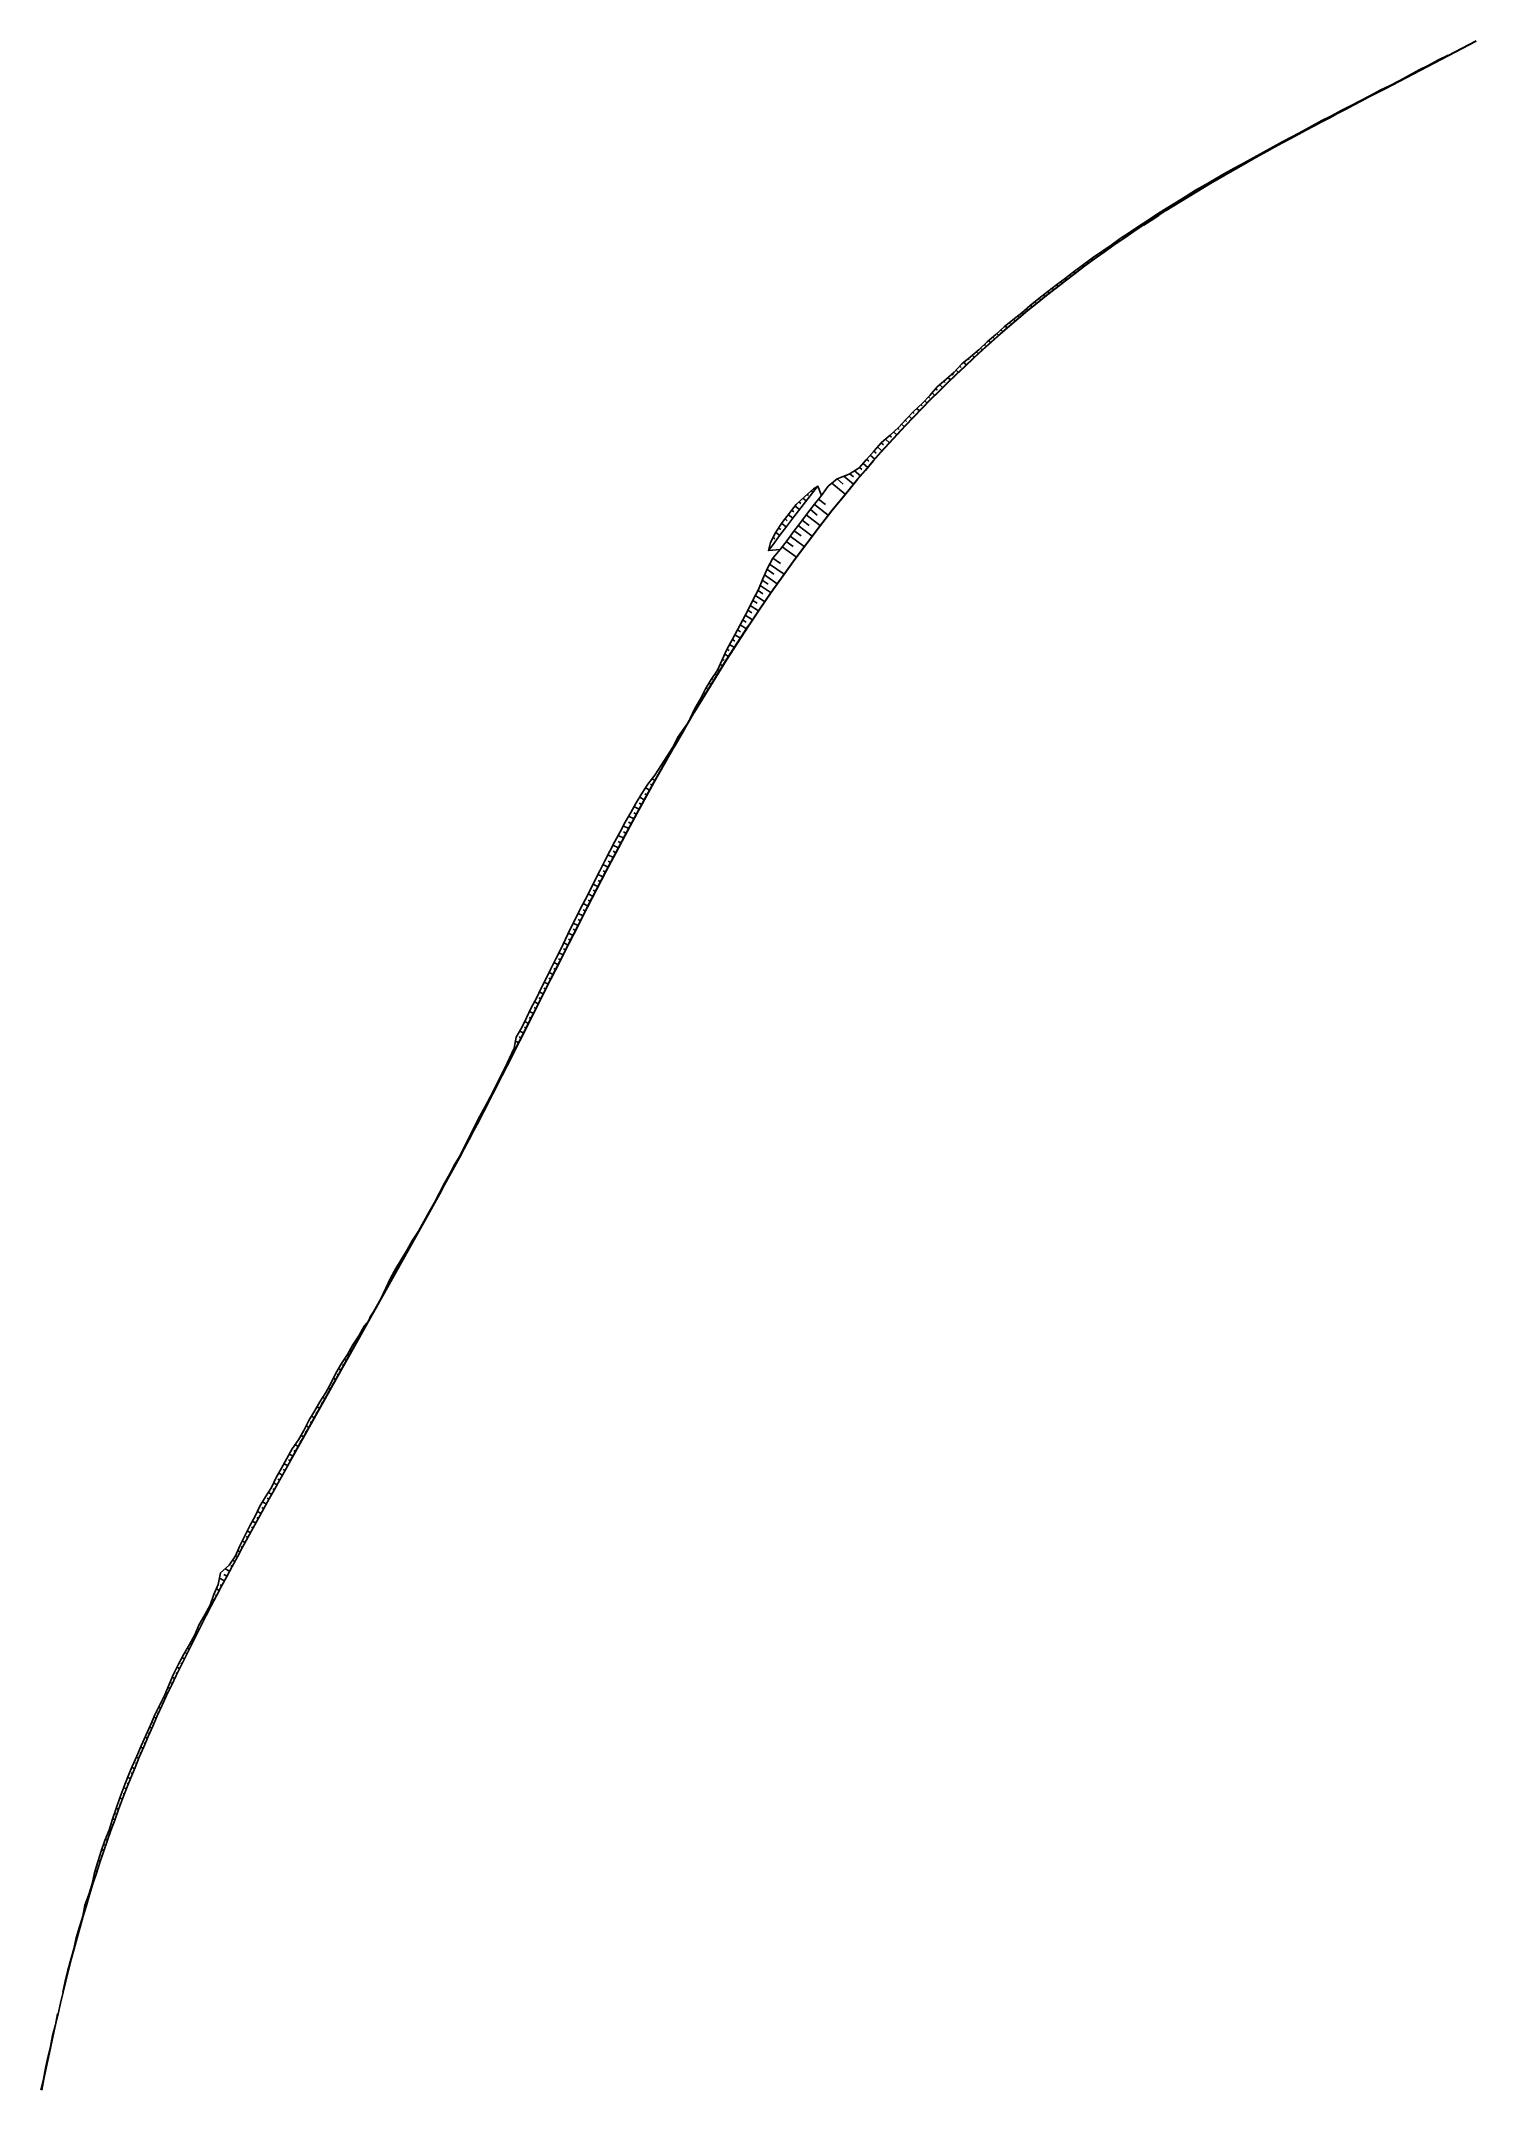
# Model space of a CAD drawing. Header units: metres. Extents: x 288738 to 324331, y 7399322 to 7465117.
# Drawn here: x 321993 to 322648, y 7417234 to 7418170 of the extents above; entities that cross this region are included whole.
import ezdxf

# ---------------------------------------------------------------- set-up
doc = ezdxf.new("R2010")
doc.units = ezdxf.units.M
doc.header["$LTSCALE"] = 10
for name, color, linetype in [('F-HZ-ATERRO-TALUDE', 110, 'Continuous'), ('F-HZ-TALUDE', 2, 'Continuous'), ('U-HZ-ATERRO-TALUDE', 90, 'Continuous'), ('U-HZ-CORTE-TALUDE', 10, 'Continuous'), ('U-HZ-TALUDES', 2, 'Continuous')]:
    doc.layers.add(name, color=color, linetype=linetype)
doc.layers.add('U-HZ-PLATAFORMA', color=2, linetype='Continuous', lineweight=30)

msp = doc.modelspace()

# ---------------------------------------------------------------- linework, layer by layer
at = {"layer": 'F-HZ-ATERRO-TALUDE', "linetype": 'Continuous', "lineweight": -3}
for p, q in [((322102.997, 7417514.916), (322101.268, 7417515.882)), ((322098.124, 7417506.183), (322096.568, 7417507.051)), ((322099.341, 7417508.367), (322098.621, 7417508.769)), ((322100.56, 7417510.55), (322098.973, 7417511.436)), ((322101.778, 7417512.733), (322100.904, 7417513.222)), ((322093.264, 7417497.444), (322091.53, 7417498.405)), ((322094.476, 7417499.631), (322093.532, 7417500.155)), ((322095.691, 7417501.815), (322093.906, 7417502.808)), ((322096.907, 7417504), (322096.071, 7417504.465)), ((322088.429, 7417488.69), (322086.91, 7417489.527)), ((322089.634, 7417490.881), (322088.854, 7417491.311)), ((322090.843, 7417493.069), (322089.27, 7417493.938)), ((322092.051, 7417495.258), (322091.26, 7417495.696)), ((322083.627, 7417479.919), (322082.589, 7417480.484)), ((322084.823, 7417482.114), (322084.206, 7417482.452)), ((322086.024, 7417484.307), (322084.667, 7417485.05)), ((322087.225, 7417486.5), (322086.485, 7417486.906)), ((322077.681, 7417468.924), (322076.244, 7417469.694)), ((322078.865, 7417471.126), (322076.769, 7417472.253)), ((322080.05, 7417473.327), (322079.378, 7417473.69)), ((322081.24, 7417475.526), (322080.155, 7417476.113)), ((322082.43, 7417477.724), (322082.011, 7417477.952)), ((322072.986, 7417460.095), (322072.408, 7417460.4)), ((322074.155, 7417462.304), (322072.812, 7417463.016)), ((322076.503, 7417466.719), (322074.228, 7417467.934)), ((322075.326, 7417464.513), (322074.537, 7417464.933)), ((322068.349, 7417451.234), (322068.047, 7417451.391)), ((322069.504, 7417453.452), (322068.956, 7417453.737)), ((322070.66, 7417455.669), (322070.388, 7417455.811)), ((322071.822, 7417457.882), (322070.965, 7417458.332)), ((322063.785, 7417442.337), (322063.474, 7417442.495)), ((322064.92, 7417444.564), (322064.182, 7417444.941)), ((322066.057, 7417446.791), (322065.653, 7417446.998)), ((322067.203, 7417449.013), (322066.5, 7417449.375)), ((322058.194, 7417431.157), (322057.103, 7417431.695)), ((322059.3, 7417433.399), (322058.802, 7417433.646)), ((322060.415, 7417435.637), (322059.589, 7417436.049)), ((322061.532, 7417437.873), (322061.189, 7417438.046)), ((322062.657, 7417440.106), (322062.023, 7417440.426)), ((322053.819, 7417422.165), (322052.643, 7417422.729)), ((322054.902, 7417424.418), (322054.282, 7417424.718)), ((322055.994, 7417426.667), (322054.797, 7417427.249)), ((322057.09, 7417428.914), (322056.515, 7417429.195)), ((322049.545, 7417413.125), (322048.719, 7417413.509)), ((322050.603, 7417415.39), (322050.181, 7417415.588)), ((322051.668, 7417417.651), (322050.731, 7417418.094)), ((322052.74, 7417419.91), (322052.217, 7417420.159)), ((322045.379, 7417404.034), (322044.294, 7417404.522)), ((322046.41, 7417406.311), (322045.881, 7417406.552)), ((322047.448, 7417408.586), (322046.497, 7417409.021)), ((322048.493, 7417410.857), (322048.056, 7417411.059)), ((322041.329, 7417394.891), (322040.213, 7417395.376)), ((322042.331, 7417397.181), (322041.799, 7417397.414)), ((322043.339, 7417399.469), (322042.351, 7417399.906)), ((322044.356, 7417401.752), (322043.853, 7417401.977)), ((322037.406, 7417385.692), (322036.278, 7417386.164)), ((322038.377, 7417387.996), (322037.818, 7417388.232)), ((322039.351, 7417390.298), (322038.225, 7417390.779)), ((322040.338, 7417392.595), (322039.776, 7417392.837)), ((322033.618, 7417376.438), (322032.243, 7417376.988)), ((322034.555, 7417378.755), (322033.89, 7417379.024)), ((322035.495, 7417381.072), (322034.218, 7417381.594)), ((322036.449, 7417383.383), (322035.847, 7417383.632)), ((322029.969, 7417367.127), (322028.728, 7417367.603)), ((322030.872, 7417369.458), (322030.226, 7417369.709)), ((322031.776, 7417371.789), (322030.434, 7417372.315)), ((322032.696, 7417374.114), (322032.017, 7417374.383)), ((322026.461, 7417357.763), (322025.426, 7417358.142)), ((322027.328, 7417360.107), (322026.809, 7417360.3)), ((322028.197, 7417362.452), (322027.152, 7417362.843)), ((322029.083, 7417364.79), (322028.511, 7417365.006)), ((322023.093, 7417348.347), (322022.097, 7417348.695)), ((322023.925, 7417350.705), (322023.495, 7417350.857)), ((322024.759, 7417353.061), (322023.993, 7417353.335)), ((322025.609, 7417355.412), (322025.155, 7417355.577)), ((322019.867, 7417338.882), (322018.979, 7417339.177)), ((322020.662, 7417341.252), (322020.195, 7417341.409)), ((322021.462, 7417343.621), (322020.488, 7417343.953)), ((322022.276, 7417345.984), (322021.775, 7417346.157)), ((322016.782, 7417329.37), (322016.304, 7417329.521)), ((322017.541, 7417331.752), (322017.198, 7417331.862)), ((322018.307, 7417334.132), (322017.481, 7417334.399)), ((322019.084, 7417336.508), (322018.657, 7417336.648)), ((322013.841, 7417319.812), (322013.253, 7417319.988)), ((322014.563, 7417322.206), (322014.351, 7417322.27)), ((322015.294, 7417324.596), (322014.942, 7417324.705)), ((322016.034, 7417326.984), (322015.847, 7417327.043)), ((322011.039, 7417310.213), (322010.777, 7417310.287)), ((322011.725, 7417312.617), (322011.635, 7417312.643)), ((322012.423, 7417315.018), (322012.118, 7417315.106)), ((322013.127, 7417317.416), (322012.846, 7417317.499)), ((322009.025, 7417302.988), (322008.859, 7417303.034)), ((322009.689, 7417305.399), (322009.337, 7417305.496)), ((322010.358, 7417307.807), (322010.197, 7417307.853)), ((322006.45, 7417293.326), (322006.358, 7417293.349)), ((322007.085, 7417295.744), (322006.943, 7417295.781)), ((322007.722, 7417298.161), (322007.671, 7417298.175)), ((322008.372, 7417300.575), (322008.176, 7417300.628)), ((322003.994, 7417283.632), (322003.821, 7417283.675)), ((322004.6, 7417286.057), (322004.277, 7417286.138)), ((322005.208, 7417288.482), (322005.066, 7417288.518)), ((322005.828, 7417290.904), (322005.594, 7417290.964)), ((322003.4, 7417281.204), (322003.156, 7417281.263)), ((321999.406, 7417264.166), (321999.361, 7417264.176)), ((321999.961, 7417266.603), (321999.816, 7417266.636)), ((321997.255, 7417254.4), (321997.163, 7417254.42)), ((321997.787, 7417256.843), (321997.583, 7417256.887)), ((321998.32, 7417259.285), (321998.211, 7417259.309)), ((321998.863, 7417261.725), (321998.711, 7417261.759)), ((321995.188, 7417244.616), (321995.009, 7417244.653)), ((321995.699, 7417247.063), (321995.351, 7417247.136)), ((321996.211, 7417249.51), (321996.047, 7417249.545)), ((321996.732, 7417251.955), (321996.482, 7417252.008)), ((321993.688, 7417237.267), (321993.376, 7417237.33)), ((321994.183, 7417239.718), (321994.041, 7417239.747)), ((321994.685, 7417242.167), (321994.36, 7417242.234)), ((321993.194, 7417234.817), (321993.017, 7417234.852))]:
    msp.add_line(p, q, dxfattribs=at)
at = {"layer": 'F-HZ-TALUDE', "linetype": 'Continuous', "lineweight": -3}
for points in [[(321993.086, 7417234.277), (321994.085, 7417239.24), (321995.103, 7417244.204), (321996.138, 7417249.169), (321997.197, 7417254.133), (321998.278, 7417259.098), (321999.383, 7417264.062), (322000.512, 7417269.025), (322001.668, 7417273.987), (322002.849, 7417278.948), (322004.061, 7417283.906), (322005.302, 7417288.861), (322006.575, 7417293.813), (322007.881, 7417298.761), (322009.219, 7417303.704), (322010.591, 7417308.644), (322012, 7417313.577), (322013.446, 7417318.503), (322014.93, 7417323.424), (322016.453, 7417328.334), (322018.013, 7417333.232), (322019.61, 7417338.118), (322021.246, 7417342.991), (322022.918, 7417347.852), (322024.628, 7417352.699), (322026.376, 7417357.533), (322028.16, 7417362.354), (322029.981, 7417367.161), (322031.84, 7417371.954), (322033.735, 7417376.732), (322035.667, 7417381.496), (322037.635, 7417386.243), (322039.636, 7417390.972), (322041.671, 7417395.681), (322043.737, 7417400.372), (322045.833, 7417405.045), (322047.957, 7417409.701), (322050.108, 7417414.339), (322052.285, 7417418.96), (322054.488, 7417423.564), (322056.715, 7417428.151), (322058.963, 7417432.722), (322061.232, 7417437.279), (322063.521, 7417441.82), (322065.828, 7417446.346), (322068.154, 7417450.859), (322070.496, 7417455.357), (322072.852, 7417459.842), (322075.221, 7417464.316), (322077.603, 7417468.778), (322079.996, 7417473.228), (322082.399, 7417477.667), (322084.813, 7417482.095), (322087.233, 7417486.515), (322089.659, 7417490.926), (322092.091, 7417495.329), (322094.527, 7417499.723), (322096.968, 7417504.11), (322099.41, 7417508.49), (322101.852, 7417512.866), (322103.06, 7417515.03), (322106.89, 7417521.885)], [(322002.7, 7417278.984), (322003.703, 7417283.994), (322005.026, 7417288.931), (322006.402, 7417293.858), (322007.788, 7417298.786), (322008.846, 7417303.807), (322010.277, 7417308.732), (322011.85, 7417313.62), (322012.769, 7417318.705), (322014.59, 7417323.528), (322016.064, 7417328.456), (322017.197, 7417333.495), (322018.737, 7417338.407), (322020.279, 7417343.32), (322021.894, 7417348.209), (322023.884, 7417352.965), (322025.341, 7417357.912), (322027.119, 7417362.744), (322028.739, 7417367.637), (322030.494, 7417372.482), (322032.358, 7417377.284), (322034.4, 7417382.015), (322036.524, 7417386.709), (322038.508, 7417391.454), (322040.557, 7417396.167), (322042.779, 7417400.798), (322044.713, 7417405.552), (322047.058, 7417410.114), (322049.307, 7417414.713), (322051.294, 7417419.431), (322053.231, 7417424.169), (322055.545, 7417428.722), (322057.914, 7417433.242), (322060.532, 7417437.629), (322062.927, 7417442.121), (322064.998, 7417446.772), (322067.539, 7417451.177), (322069.996, 7417455.618), (322071.718, 7417460.44), (322073.706, 7417465.122), (322074.676, 7417470.346), (322078.641, 7417473.959), (322081.566, 7417478.119), (322083.578, 7417482.77), (322085.754, 7417487.327), (322088.097, 7417491.787), (322090.506, 7417496.205), (322092.632, 7417500.775), (322095.302, 7417505.037), (322097.976, 7417509.29), (322100.094, 7417513.848), (322101.327, 7417515.983)], [(321992.721, 7417234.35), (321993.809, 7417239.296), (321994.743, 7417244.278), (321995.799, 7417249.24), (321997.016, 7417254.172), (321998.055, 7417259.147), (321999.294, 7417264.082), (322000.313, 7417269.071)]]:
    msp.add_lwpolyline(points, dxfattribs=at)
at = {"layer": 'U-HZ-ATERRO-TALUDE', "linetype": 'Continuous', "lineweight": -3}
for p, q in [((322285.53, 7417853.825, 724.913), (322285.027, 7417854.096, 724.532)), ((322280.534, 7417845.163, 724.851), (322280.009, 7417845.441, 724.456)), ((322281.775, 7417847.333, 724.867), (322281.556, 7417847.449, 724.701)), ((322283.024, 7417849.499, 724.882), (322282.442, 7417849.81, 724.442)), ((322284.273, 7417851.664, 724.898), (322283.922, 7417851.853, 724.632)), ((322279.293, 7417842.992, 724.836), (322278.976, 7417843.16, 724.597)), ((322269.519, 7417825.543, 724.714), (322268.44, 7417826.097, 723.905)), ((322270.728, 7417827.731, 724.729), (322268.735, 7417828.757, 723.234)), ((322271.939, 7417829.919, 724.744), (322271.039, 7417830.383, 724.069)), ((322273.156, 7417832.102, 724.759), (322271.687, 7417832.863, 723.657)), ((322263.53, 7417814.571, 724.639), (322261.023, 7417815.843, 722.765)), ((322264.721, 7417816.77, 724.654), (322263.497, 7417817.392, 723.739)), ((322265.916, 7417818.966, 724.669), (322263.5, 7417820.196, 722.861)), ((322267.113, 7417821.16, 724.684), (322265.928, 7417821.765, 723.796)), ((322268.315, 7417823.352, 724.699), (322266.045, 7417824.514, 722.998)), ((322258.799, 7417805.761, 724.58), (322256.25, 7417807.048, 722.677)), ((322261.158, 7417810.17, 724.609), (322258.583, 7417811.473, 722.685)), ((322259.976, 7417807.967, 724.595), (322258.699, 7417808.613, 723.64)), ((322262.342, 7417812.372, 724.624), (322261.054, 7417813.024, 723.662)), ((322254.115, 7417796.926, 724.523), (322251.579, 7417798.204, 722.629)), ((322256.452, 7417801.346, 724.551), (322253.897, 7417802.634, 722.644)), ((322255.282, 7417799.137, 724.537), (322254, 7417799.783, 723.579)), ((322257.624, 7417803.555, 724.566), (322256.35, 7417804.197, 723.614)), ((322249.467, 7417788.072, 724.47), (322247.073, 7417789.278, 722.682)), ((322251.787, 7417792.502, 724.495), (322249.331, 7417793.739, 722.661)), ((322250.625, 7417790.288, 724.481), (322249.417, 7417790.897, 723.578)), ((322252.949, 7417794.715, 724.509), (322251.702, 7417795.343, 723.577)), ((322244.854, 7417779.2, 724.45), (322242.598, 7417780.337, 722.766)), ((322247.156, 7417783.638, 724.455), (322244.832, 7417784.809, 722.72)), ((322246.003, 7417781.42, 724.452), (322244.872, 7417781.99, 723.608)), ((322248.31, 7417785.856, 724.459), (322247.122, 7417786.455, 723.572)), ((322240.274, 7417770.31, 724.442), (322238.016, 7417771.448, 722.757)), ((322239.133, 7417768.086, 724.44), (322238.03, 7417768.642, 723.617)), ((322241.416, 7417772.534, 724.444), (322240.269, 7417773.112, 723.588)), ((322242.56, 7417774.757, 724.446), (322240.279, 7417775.906, 722.744)), ((322243.705, 7417776.979, 724.448), (322242.571, 7417777.551, 723.601)), ((322234.591, 7417759.177, 724.434), (322233.577, 7417759.688, 723.678)), ((322235.724, 7417761.405, 724.436), (322233.606, 7417762.472, 722.854)), ((322236.858, 7417763.633, 724.437), (322235.765, 7417764.184, 723.621)), ((322237.995, 7417765.86, 724.439), (322235.804, 7417766.964, 722.803)), ((322230.066, 7417750.259, 724.429), (322229.095, 7417750.749, 723.703)), ((322231.197, 7417752.489, 724.43), (322229.228, 7417753.481, 722.96)), ((322232.327, 7417754.719, 724.431), (322231.332, 7417755.22, 723.688)), ((322233.459, 7417756.948, 724.433), (322231.461, 7417757.955, 722.941)), ((322225.55, 7417741.337, 724.423), (322224.597, 7417741.817, 723.712)), ((322226.678, 7417743.568, 724.425), (322224.76, 7417744.535, 722.992)), ((322227.807, 7417745.799, 724.426), (322226.843, 7417746.285, 723.706)), ((322228.937, 7417748.029, 724.427), (322227.003, 7417749.003, 722.984)), ((322219.914, 7417730.18, 724.417), (322218.087, 7417731.1, 723.054)), ((322221.04, 7417732.412, 724.419), (322220.135, 7417732.868, 723.742)), ((322222.167, 7417734.643, 724.42), (322220.305, 7417735.582, 723.029)), ((322223.294, 7417736.875, 724.421), (322222.344, 7417737.354, 723.711)), ((322224.422, 7417739.106, 724.422), (322222.52, 7417740.065, 723.002)), ((322215.413, 7417721.25, 724.413), (322213.665, 7417722.131, 723.108)), ((322216.538, 7417723.482, 724.414), (322215.632, 7417723.939, 723.738)), ((322217.663, 7417725.715, 724.415), (322215.816, 7417726.646, 723.036)), ((322218.788, 7417727.947, 724.416), (322217.856, 7417728.417, 723.72)), ((322210.914, 7417712.319, 724.409), (322209.418, 7417713.073, 723.292)), ((322212.039, 7417714.552, 724.41), (322211.058, 7417715.046, 723.678)), ((322213.164, 7417716.785, 724.411), (322211.377, 7417717.685, 723.077)), ((322214.288, 7417719.017, 724.412), (322213.451, 7417719.439, 723.786)), ((322206.414, 7417703.389, 724.404), (322205.838, 7417703.679, 723.974)), ((322207.539, 7417705.621, 724.405), (322207.223, 7417705.78, 724.17)), ((322208.664, 7417707.854, 724.406), (322208.024, 7417708.176, 723.929)), ((322209.789, 7417710.087, 724.407), (322209.381, 7417710.292, 724.103)), ((322201.897, 7417694.467, 724.4), (322201.457, 7417694.691, 724.07)), ((322203.031, 7417696.695, 724.401), (322202.805, 7417696.81, 724.231)), ((322204.161, 7417698.925, 724.402), (322203.687, 7417699.165, 724.048)), ((322205.289, 7417701.156, 724.403), (322205.036, 7417701.284, 724.214)), ((322197.331, 7417685.57, 724.395), (322196.854, 7417685.817, 724.037)), ((322198.478, 7417687.792, 724.396), (322198.245, 7417687.912, 724.221)), ((322199.62, 7417690.016, 724.397), (322199.176, 7417690.243, 724.065)), ((322200.761, 7417692.24, 724.399), (322200.547, 7417692.35, 724.238)), ((322192.714, 7417676.7, 724.391), (322192.131, 7417677.006, 723.951)), ((322193.874, 7417678.914, 724.392), (322193.566, 7417679.076, 724.16)), ((322195.029, 7417681.132, 724.393), (322194.483, 7417681.416, 723.983)), ((322196.183, 7417683.35, 724.394), (322195.94, 7417683.475, 724.212)), ((322186.874, 7417665.649, 724.385), (322186.689, 7417665.747, 724.246)), ((322188.047, 7417667.856, 724.386), (322187.641, 7417668.072, 724.08)), ((322189.22, 7417670.064, 724.387), (322188.998, 7417670.181, 724.22)), ((322190.387, 7417672.275, 724.388), (322189.899, 7417672.532, 724.021)), ((322191.553, 7417674.486, 724.39), (322191.287, 7417674.626, 724.189)), ((322182.143, 7417656.838, 724.381), (322181.974, 7417656.93, 724.253)), ((322183.329, 7417659.039, 724.382), (322183.062, 7417659.183, 724.18)), ((322184.515, 7417661.24, 724.383), (322184.412, 7417661.295, 724.306)), ((322185.694, 7417663.444, 724.384), (322185.406, 7417663.598, 724.166)), ((322177.362, 7417648.055, 724.376), (322177.182, 7417648.154, 724.24)), ((322178.56, 7417650.249, 724.377), (322178.194, 7417650.449, 724.099)), ((322179.759, 7417652.443, 724.378), (322179.572, 7417652.545, 724.237)), ((322180.951, 7417654.641, 724.38), (322180.594, 7417654.834, 724.109)), ((322172.531, 7417639.3, 724.372), (322172.426, 7417639.358, 724.292)), ((322173.742, 7417641.487, 724.373), (322173.503, 7417641.619, 724.191)), ((322174.953, 7417643.674, 724.374), (322174.818, 7417643.748, 724.271)), ((322176.157, 7417645.865, 724.375), (322175.843, 7417646.037, 724.136)), ((322166.436, 7417628.386, 724.366), (322166.251, 7417628.49, 724.225)), ((322167.656, 7417630.568, 724.367), (322167.563, 7417630.62, 724.296)), ((322168.876, 7417632.75, 724.369), (322168.697, 7417632.85, 724.232)), ((322170.096, 7417634.932, 724.37), (322170.011, 7417634.98, 724.305)), ((322171.313, 7417637.116, 724.371), (322171.125, 7417637.221, 724.227)), ((322161.556, 7417619.658, 724.362), (322161.113, 7417619.906, 724.023)), ((322162.776, 7417621.84, 724.363), (322162.572, 7417621.954, 724.207)), ((322163.996, 7417624.022, 724.364), (322163.694, 7417624.191, 724.134)), ((322165.216, 7417626.204, 724.365), (322165.121, 7417626.257, 724.292)), ((322156.676, 7417610.929, 724.358), (322156.012, 7417611.3, 723.851)), ((322157.896, 7417613.111, 724.359), (322157.593, 7417613.281, 724.127)), ((322159.116, 7417615.294, 724.36), (322158.573, 7417615.597, 723.945)), ((322160.336, 7417617.476, 724.361), (322160.096, 7417617.61, 724.177)), ((322150.576, 7417600.019, 724.352), (322150.364, 7417600.137, 724.19)), ((322151.796, 7417602.201, 724.353), (322151.189, 7417602.54, 723.889)), ((322153.016, 7417604.383, 724.354), (322152.62, 7417604.604, 724.052)), ((322154.236, 7417606.565, 724.355), (322153.473, 7417606.992, 723.772)), ((322155.456, 7417608.747, 724.356), (322155.096, 7417608.949, 724.081)), ((322149.356, 7417597.837, 724.351), (322149.094, 7417597.983, 724.151)), ((322140.816, 7417582.562, 724.343), (322140.527, 7417582.724, 724.123)), ((322134.716, 7417571.652, 724.338), (322133.822, 7417572.151, 723.655)), ((322135.936, 7417573.834, 724.339), (322135.462, 7417574.098, 723.977)), ((322137.156, 7417576.016, 724.34), (322136.395, 7417576.441, 723.759)), ((322138.376, 7417578.198, 724.341), (322138.096, 7417578.354, 724.128)), ((322139.596, 7417580.38, 724.342), (322139.034, 7417580.694, 723.913)), ((322129.835, 7417562.923, 724.333), (322128.578, 7417563.626, 723.373)), ((322131.055, 7417565.105, 724.334), (322130.455, 7417565.441, 723.876)), ((322132.275, 7417567.287, 724.336), (322131.244, 7417567.864, 723.547)), ((322133.495, 7417569.47, 724.337), (322133.068, 7417569.709, 724.01)), ((322124.955, 7417554.195, 724.321), (322123.951, 7417554.756, 723.554)), ((322126.175, 7417556.377, 724.325), (322125.659, 7417556.665, 723.93)), ((322127.395, 7417558.559, 724.328), (322126.232, 7417559.209, 723.44)), ((322128.615, 7417560.741, 724.332), (322127.965, 7417561.105, 723.835)), ((322120.075, 7417545.466, 724.306), (322118.765, 7417546.199, 723.305)), ((322121.295, 7417547.649, 724.31), (322120.662, 7417548.003, 723.826)), ((322122.515, 7417549.831, 724.313), (322121.385, 7417550.463, 723.45)), ((322123.735, 7417552.013, 724.317), (322123.242, 7417552.289, 723.94)), ((322113.975, 7417534.556, 724.287), (322113.356, 7417534.902, 723.814)), ((322115.195, 7417536.738, 724.291), (322113.849, 7417537.491, 723.263)), ((322116.415, 7417538.92, 724.295), (322115.683, 7417539.33, 723.735)), ((322117.635, 7417541.102, 724.298), (322116.22, 7417541.893, 723.218)), ((322118.855, 7417543.284, 724.302), (322118.178, 7417543.663, 723.785)), ((322109.095, 7417525.828, 724.272), (322108.225, 7417526.314, 723.608)), ((322110.315, 7417528.01, 724.276), (322108.76, 7417528.879, 723.088)), ((322111.535, 7417530.192, 724.28), (322110.855, 7417530.572, 723.76)), ((322112.755, 7417532.374, 724.283), (322111.46, 7417533.098, 723.294)), ((322102.997, 7417514.916, 724.253), (322101.268, 7417515.882, 722.934)), ((322104.215, 7417517.099, 724.257), (322103.367, 7417517.573, 723.609)), ((322105.435, 7417519.281, 724.261), (322103.685, 7417520.26, 722.924)), ((322106.655, 7417521.463, 724.265), (322105.75, 7417521.969, 723.573)), ((322107.875, 7417523.646, 724.268), (322106.097, 7417524.64, 722.91))]:
    msp.add_line(p, q, dxfattribs=at)
at = {"layer": 'U-HZ-CORTE-TALUDE', "linetype": 'Continuous', "lineweight": -3}
for p, q in [((322633.013, 7418162.137, 725.659), (322633.101, 7418161.967, 725.467)), ((322635.261, 7418163.232, 725.592), (322635.29, 7418163.177, 725.53)), ((322615.293, 7418152.862, 725.611), (322615.363, 7418152.728, 725.46)), ((322617.488, 7418154.061, 725.662), (322617.534, 7418153.972, 725.561)), ((322619.684, 7418155.256, 725.708), (322619.798, 7418155.038, 725.462)), ((322621.88, 7418156.451, 725.754), (322621.948, 7418156.322, 725.608)), ((322624.121, 7418157.561, 725.704), (322624.232, 7418157.347, 725.464)), ((322626.364, 7418158.666, 725.649), (322626.407, 7418158.584, 725.557)), ((322628.566, 7418159.85, 725.683), (322628.667, 7418159.657, 725.465)), ((322630.766, 7418161.038, 725.721), (322630.825, 7418160.925, 725.594)), ((322597.532, 7418143.666, 725.657), (322597.627, 7418143.486, 725.454)), ((322599.749, 7418144.823, 725.659), (322599.796, 7418144.733, 725.557)), ((322601.958, 7418145.994, 725.676), (322602.06, 7418145.798, 725.455)), ((322604.167, 7418147.165, 725.694), (322604.222, 7418147.059, 725.575)), ((322606.398, 7418148.293, 725.665), (322606.494, 7418148.109, 725.457)), ((322608.63, 7418149.419, 725.633), (322608.671, 7418149.341, 725.545)), ((322610.864, 7418150.542, 725.598), (322610.928, 7418150.418, 725.459)), ((322613.098, 7418151.666, 725.564), (322613.122, 7418151.619, 725.512)), ((322577.535, 7418133.349, 725.808), (322577.619, 7418133.19, 725.627)), ((322579.768, 7418134.474, 725.759), (322579.914, 7418134.198, 725.447)), ((322582.003, 7418135.597, 725.709), (322582.064, 7418135.481, 725.579)), ((322584.222, 7418136.748, 725.695), (322584.337, 7418136.53, 725.449)), ((322586.441, 7418137.9, 725.682), (322586.495, 7418137.797, 725.566)), ((322588.653, 7418139.065, 725.689), (322588.764, 7418138.854, 725.45)), ((322590.865, 7418140.232, 725.697), (322590.922, 7418140.123, 725.574)), ((322593.09, 7418141.371, 725.677), (322593.194, 7418141.171, 725.452)), ((322595.316, 7418142.51, 725.657), (322595.363, 7418142.419, 725.555)), ((322562.122, 7418125.055, 725.762), (322562.275, 7418124.772, 725.441)), ((322564.331, 7418126.226, 725.742), (322564.402, 7418126.094, 725.591)), ((322566.544, 7418127.39, 725.719), (322566.675, 7418127.146, 725.442)), ((322568.757, 7418128.554, 725.696), (322568.817, 7418128.442, 725.57)), ((322570.953, 7418129.749, 725.717), (322571.082, 7418129.507, 725.444)), ((322573.15, 7418130.944, 725.739), (322573.219, 7418130.814, 725.592)), ((322575.342, 7418132.147, 725.773), (322575.496, 7418131.857, 725.446)), ((322544.569, 7418115.457, 725.823), (322544.759, 7418115.118, 725.434)), ((322546.752, 7418116.676, 725.818), (322546.846, 7418116.509, 725.626)), ((322548.936, 7418117.895, 725.822), (322549.124, 7418117.557, 725.436)), ((322551.119, 7418119.114, 725.828), (322551.214, 7418118.943, 725.632)), ((322553.3, 7418120.339, 725.85), (322553.499, 7418119.978, 725.437)), ((322555.483, 7418121.56, 725.867), (322555.586, 7418121.372, 725.652)), ((322557.698, 7418122.721, 725.824), (322557.882, 7418122.383, 725.439)), ((322559.913, 7418123.882, 725.783), (322559.995, 7418123.732, 725.611)), ((322527.127, 7418105.649, 726.008), (322527.421, 7418105.149, 725.427)), ((322529.284, 7418106.916, 726.007), (322529.43, 7418106.666, 725.718)), ((322531.414, 7418108.228, 726.069), (322531.736, 7418107.675, 725.429)), ((322533.56, 7418109.515, 726.105), (322533.729, 7418109.223, 725.767)), ((322535.764, 7418110.701, 726.034), (322536.065, 7418110.178, 725.431)), ((322537.969, 7418111.884, 725.963), (322538.101, 7418111.653, 725.697)), ((322540.179, 7418113.058, 725.891), (322540.406, 7418112.659, 725.432)), ((322542.385, 7418114.238, 725.829), (322542.483, 7418114.065, 725.631)), ((322512.074, 7418096.695, 726.12), (322512.258, 7418096.398, 725.771)), ((322514.206, 7418098.005, 726.116), (322514.57, 7418097.414, 725.422)), ((322516.338, 7418099.316, 726.119), (322516.519, 7418099.019, 725.771)), ((322518.468, 7418100.628, 726.135), (322518.837, 7418100.02, 725.424)), ((322520.613, 7418101.918, 726.13), (322520.794, 7418101.616, 725.778)), ((322522.789, 7418103.154, 726.074), (322523.121, 7418102.598, 725.426)), ((322524.962, 7418104.395, 726.028), (322525.115, 7418104.137, 725.727)), ((322497.285, 7418087.306, 726.148), (322497.687, 7418086.693, 725.416)), ((322499.377, 7418088.679, 726.153), (322499.578, 7418088.37, 725.785)), ((322501.478, 7418090.039, 726.153), (322501.877, 7418089.421, 725.417)), ((322503.585, 7418091.391, 726.151), (322503.782, 7418091.082, 725.785)), ((322505.698, 7418092.731, 726.147), (322506.089, 7418092.116, 725.419)), ((322507.818, 7418094.062, 726.14), (322508.01, 7418093.757, 725.78)), ((322509.945, 7418095.38, 726.129), (322510.32, 7418094.78, 725.421)), ((322482.734, 7418077.544, 726.22), (322482.966, 7418077.213, 725.815)), ((322484.789, 7418078.974, 726.22), (322485.249, 7418078.309, 725.411)), ((322486.865, 7418080.374, 726.197), (322487.087, 7418080.05, 725.804)), ((322488.952, 7418081.756, 726.16), (322489.372, 7418081.137, 725.413)), ((322491.036, 7418083.142, 726.142), (322491.239, 7418082.84, 725.778)), ((322493.117, 7418084.533, 726.136), (322493.518, 7418083.932, 725.414)), ((322495.2, 7418085.92, 726.139), (322495.4, 7418085.618, 725.777)), ((322470.466, 7418068.878, 726.316), (322470.735, 7418068.511, 725.861)), ((322472.458, 7418070.395, 726.361), (322473.02, 7418069.623, 725.406)), ((322474.514, 7418071.825, 726.315), (322474.779, 7418071.457, 725.861)), ((322476.588, 7418073.229, 726.241), (322477.073, 7418072.552, 725.408)), ((322478.639, 7418074.664, 726.221), (322478.875, 7418074.333, 725.815)), ((322480.683, 7418076.11, 726.22), (322481.15, 7418075.447, 725.409)), ((322458.435, 7418059.881, 726.372), (322458.732, 7418059.497, 725.886)), ((322460.441, 7418061.38, 726.332), (322461.007, 7418060.641, 725.401)), ((322462.413, 7418062.923, 726.367), (322462.705, 7418062.539, 725.884)), ((322464.381, 7418064.471, 726.409), (322464.987, 7418063.668, 725.403)), ((322466.417, 7418065.93, 726.357), (322466.703, 7418065.548, 725.881)), ((322468.464, 7418067.374, 726.291), (322468.992, 7418066.662, 725.404)), ((322444.551, 7418049.174, 726.637), (322445.339, 7418048.213, 725.395)), ((322446.549, 7418050.688, 726.552), (322446.913, 7418050.239, 725.974)), ((322448.543, 7418052.204, 726.471), (322449.218, 7418051.368, 725.396)), ((322450.489, 7418053.781, 726.487), (322450.829, 7418053.355, 725.942)), ((322452.435, 7418055.358, 726.504), (322453.122, 7418054.492, 725.398)), ((322454.432, 7418056.87, 726.458), (322454.76, 7418056.453, 725.928)), ((322456.429, 7418058.381, 726.412), (322457.052, 7418057.583, 725.4)), ((322434.907, 7418041.181, 726.701), (322435.332, 7418040.683, 726.046)), ((322436.875, 7418042.733, 726.605), (322437.659, 7418041.808, 725.391)), ((322438.846, 7418044.281, 726.519), (322439.209, 7418043.85, 725.956)), ((322440.803, 7418045.845, 726.46), (322441.486, 7418045.026, 725.393)), ((322442.671, 7418047.516, 726.557), (322443.041, 7418047.068, 725.975)), ((322423.615, 7418031.259, 726.674), (322424.045, 7418030.78, 726.03)), ((322425.472, 7418032.941, 726.689), (322426.338, 7418031.969, 725.387)), ((322427.381, 7418034.564, 726.639), (322427.795, 7418034.095, 726.013)), ((322429.265, 7418036.215, 726.633), (322430.085, 7418035.279, 725.388)), ((322431.085, 7418037.94, 726.739), (322431.527, 7418037.431, 726.064)), ((322432.939, 7418039.626, 726.799), (322433.859, 7418038.559, 725.39)), ((322412.336, 7418021.313, 726.988), (322412.887, 7418020.728, 726.184)), ((322414.165, 7418023.026, 726.985), (322415.26, 7418021.856, 725.382)), ((322416.093, 7418024.634, 726.848), (322416.591, 7418024.097, 726.115)), ((322418.009, 7418026.253, 726.737), (322418.925, 7418025.257, 725.383)), ((322419.909, 7418027.888, 726.66), (322420.339, 7418027.416, 726.022)), ((322421.783, 7418029.55, 726.629), (322422.618, 7418028.628, 725.385)), ((322403.116, 7418012.815, 727.255), (322404.433, 7418011.475, 725.377)), ((322404.997, 7418014.478, 727.128), (322405.608, 7418013.851, 726.253)), ((322406.884, 7418016.134, 727.004), (322408.014, 7418014.965, 725.378)), ((322408.775, 7418017.783, 726.882), (322409.295, 7418017.241, 726.13)), ((322410.591, 7418019.51, 726.877), (322411.623, 7418018.425, 725.38)), ((322394.477, 7418003.728, 726.949), (322395.041, 7418003.177, 726.161)), ((322396.253, 7418005.497, 726.923), (322397.357, 7418004.409, 725.374)), ((322398.011, 7418007.283, 726.929), (322398.562, 7418006.735, 726.152)), ((322399.692, 7418009.146, 727.057), (322400.88, 7418007.957, 725.375)), ((322401.332, 7418011.053, 727.252), (322401.992, 7418010.387, 726.314)), ((322383.93, 7417993.003, 727.174), (322384.591, 7417992.388, 726.271)), ((322385.661, 7417994.816, 727.151), (322386.961, 7417993.597, 725.369)), ((322387.366, 7417996.655, 727.169), (322388.019, 7417996.037, 726.269)), ((322389.108, 7417998.458, 727.151), (322390.397, 7417997.229, 725.37)), ((322390.861, 7418000.251, 727.123), (322391.493, 7417999.644, 726.247)), ((322392.661, 7418001.998, 727.045), (322393.862, 7418000.833, 725.372)), ((322374.716, 7417984.424, 728.202), (322376.832, 7417982.533, 725.364)), ((322376.384, 7417986.302, 728.211), (322377.441, 7417985.35, 726.788)), ((322378.284, 7417987.969, 727.924), (322380.178, 7417986.249, 725.365)), ((322380.204, 7417989.615, 727.612), (322381.032, 7417988.857, 726.489)), ((322382.071, 7417991.306, 727.386), (322383.555, 7417989.936, 725.367)), ((322366.478, 7417974.947, 728.15), (322367.537, 7417974.038, 726.755)), ((322368.116, 7417976.85, 728.156), (322370.231, 7417975.022, 725.361)), ((322369.754, 7417978.754, 728.163), (322370.81, 7417977.834, 726.762)), ((322371.402, 7417980.65, 728.178), (322373.516, 7417978.791, 725.362)), ((322373.049, 7417982.545, 728.192), (322374.108, 7417981.607, 726.778)), ((322353.927, 7417967.849, 733.206), (322359.996, 7417962.871, 725.355)), ((322356.29, 7417969.763, 732.596), (322359.078, 7417967.454, 728.976)), ((322359.401, 7417971.044, 731.03), (322363.753, 7417967.404, 725.357)), ((322362.009, 7417972.145, 729.739), (322363.684, 7417970.733, 727.548)), ((322364.264, 7417973.533, 728.92), (322366.977, 7417971.226, 725.359)), ((322337.024, 7417957.508, 735.87), (322339.099, 7417955.907, 733.249)), ((322338.787, 7417959.317, 735.59), (322339.71, 7417958.598, 734.42)), ((322340.666, 7417961.032, 735.168), (322342.174, 7417959.849, 733.251)), ((322342.575, 7417962.72, 734.717), (322343.149, 7417962.265, 733.984)), ((322344.071, 7417955.782, 733.35), (322347.226, 7417953.323, 729.35)), ((322344.505, 7417964.386, 734.244), (322345.28, 7417963.768, 733.252)), ((322345.943, 7417958.175, 733.351), (322352.23, 7417953.228, 725.351)), ((322347.835, 7417960.554, 733.352), (322350.966, 7417958.065, 729.352)), ((322329.619, 7417947.374, 735.628), (322330.577, 7417946.664, 734.436)), ((322331.003, 7417949.472, 735.778), (322333.033, 7417947.957, 733.245)), ((322332.472, 7417951.508, 735.836), (322333.507, 7417950.729, 734.541)), ((322333.959, 7417953.53, 735.874), (322336.052, 7417951.942, 733.247)), ((322335.485, 7417955.524, 735.878), (322336.529, 7417954.725, 734.563)), ((322338.507, 7417948.559, 733.346), (322344.889, 7417943.735, 725.346)), ((322340.35, 7417950.975, 733.348), (322343.529, 7417948.548, 729.348)), ((322342.204, 7417953.383, 733.349), (322348.539, 7417948.497, 725.349)), ((322327.048, 7417943.037, 735.107), (322327.803, 7417942.488, 734.174)), ((322328.251, 7417945.265, 735.461), (322330.04, 7417943.951, 733.242)), ((322331.229, 7417938.822, 733.34), (322337.704, 7417934.124, 725.34)), ((322333.032, 7417941.269, 733.342), (322336.258, 7417938.904, 729.342)), ((322334.848, 7417943.705, 733.343), (322341.277, 7417938.944, 725.343)), ((322336.67, 7417946.138, 733.345), (322339.873, 7417943.742, 729.345)), ((322324.174, 7417928.525, 733.024), (322327.332, 7417926.329, 729.178)), ((322325.464, 7417930.93, 733.373), (322332.044, 7417926.312, 725.334)), ((322326.974, 7417933.603, 733.702), (322330.386, 7417931.184, 729.519)), ((322320.169, 7417918.806, 730.728), (322322.412, 7417917.301, 728.026)), ((322321.148, 7417921.189, 731.284), (322326.081, 7417917.849, 725.327)), ((322322.066, 7417923.618, 731.919), (322324.788, 7417921.76, 728.624)), ((322323.069, 7417925.995, 732.468), (322328.947, 7417921.947, 725.331)), ((322315.51, 7417909.808, 729.476), (322317.268, 7417908.669, 727.381)), ((322316.634, 7417912.08, 729.831), (322320.427, 7417909.602, 725.3)), ((322317.752, 7417914.359, 730.195), (322319.79, 7417913.015, 727.754)), ((322318.952, 7417916.587, 730.47), (322323.241, 7417913.734, 725.319)), ((322310.763, 7417900.908, 728.46), (322312.132, 7417900.052, 726.846)), ((322311.961, 7417903.122, 728.692), (322314.876, 7417901.283, 725.245)), ((322313.16, 7417905.338, 728.922), (322314.706, 7417904.355, 727.091)), ((322314.335, 7417907.571, 729.198), (322317.638, 7417905.451, 725.273)), ((322305.937, 7417892.09, 727.665), (322307.003, 7417891.445, 726.419)), ((322307.178, 7417894.27, 727.815), (322309.421, 7417892.902, 725.188)), ((322308.419, 7417896.453, 727.967), (322309.596, 7417895.729, 726.585)), ((322309.59, 7417898.679, 728.214), (322312.138, 7417897.1, 725.217)), ((322300.468, 7417880.77, 726.182), (322301.403, 7417880.226, 725.1)), ((322301.815, 7417882.881, 726.168), (322302.269, 7417882.615, 725.642)), ((322302.892, 7417885.151, 726.478), (322304.054, 7417884.465, 725.13)), ((322303.96, 7417887.43, 726.803), (322304.672, 7417887.005, 725.974)), ((322304.939, 7417889.764, 727.244), (322306.726, 7417888.691, 725.159)), ((322295.286, 7417872.205, 726.051), (322296.166, 7417871.706, 725.04)), ((322296.473, 7417874.409, 726.199), (322296.969, 7417874.125, 725.627)), ((322297.762, 7417876.553, 726.237), (322298.774, 7417875.972, 725.07)), ((322299.072, 7417878.687, 726.254), (322299.578, 7417878.394, 725.669)), ((322290.545, 7417863.395, 725.511), (322291.011, 7417863.138, 724.979)), ((322291.654, 7417865.64, 725.723), (322291.972, 7417865.462, 725.359)), ((322292.905, 7417867.805, 725.781), (322293.578, 7417867.428, 725.009)), ((322294.131, 7417869.985, 725.872), (322294.5, 7417869.777, 725.448)), ((322289.497, 7417861.119, 725.233), (322289.615, 7417861.054, 725.099)), ((322143.341, 7417587.741, 724.669), (322143.482, 7417587.662, 724.507)), ((322144.71, 7417589.839, 724.499), (322144.843, 7417589.765, 724.347))]:
    msp.add_line(p, q, dxfattribs=at)
at = {"layer": 'U-HZ-PLATAFORMA', "lineweight": 30, "flags": 128}
msp.add_lwpolyline([(322106.89, 7417521.885), (322170.225, 7417635.163, 0.0107734), (322205.496, 7417701.567), (322217.298, 7417724.991), (322221.445, 7417733.22), (322225.598, 7417741.45), (322229.761, 7417749.681), (322233.936, 7417757.906), (322238.128, 7417766.125), (322242.342, 7417774.336), (322246.58, 7417782.536), (322250.848, 7417790.724), (322255.149, 7417798.898), (322259.487, 7417807.055), (322263.866, 7417815.192), (322268.289, 7417823.309), (322272.762, 7417831.401), (322277.287, 7417839.467), (322281.868, 7417847.504), (322286.509, 7417855.509), (322291.213, 7417863.479), (322295.985, 7417871.413), (322300.828, 7417879.306), (322305.745, 7417887.156), (322310.74, 7417894.96), (322315.816, 7417902.714), (322320.976, 7417910.416), (322326.224, 7417918.061), (322331.562, 7417925.645), (322336.994, 7417933.166), (322342.523, 7417940.62), (322348.151, 7417948.002), (322353.88, 7417955.308), (322359.715, 7417962.534), (322365.643, 7417969.661, -0.071545), (322496.254, 7418085.755), (322499.678, 7418088), (322503.122, 7418090.227), (322506.579, 7418092.432), (322510.048, 7418094.615), (322513.529, 7418096.778), (322517.021, 7418098.92), (322520.524, 7418101.043), (322524.037, 7418103.148), (322527.559, 7418105.234), (322531.09, 7418107.303), (322534.629, 7418109.356), (322538.177, 7418111.392), (322541.732, 7418113.414), (322545.293, 7418115.421), (322548.861, 7418117.415), (322552.435, 7418119.396), (322556.015, 7418121.364), (322559.599, 7418123.322), (322563.188, 7418125.268), (322566.781, 7418127.205), (322570.378, 7418129.133), (322573.978, 7418131.053), (322577.58, 7418132.965), (322581.185, 7418134.871), (322584.792, 7418136.77), (322588.401, 7418138.665), (322592.008, 7418140.554), (322595.619, 7418142.44), (322599.23, 7418144.324), (322602.84, 7418146.206), (322606.451, 7418148.086), (322648.012, 7418169.733)], format="xyb", dxfattribs=at)
at = {"layer": 'U-HZ-TALUDES', "color": 2, "linetype": 'Continuous', "lineweight": -3}
msp.add_line((322143.016, 7417587.243), (322145.755, 7417591.44), dxfattribs=at)
for points in [[(322352.242, 7417966.485), (322356.351, 7417969.812), (322361.781, 7417972.004), (322366.387, 7417974.841), (322369.738, 7417978.736), (322373.109, 7417982.614), (322376.52, 7417986.456), (322380.449, 7417989.825), (322384.252, 7417993.297), (322387.74, 7417997.059), (322391.326, 7418000.726), (322395.042, 7418004.266), (322398.639, 7418007.921), (322401.993, 7418011.822), (322405.841, 7418015.224), (322409.71, 7418018.599), (322413.279, 7418022.287), (322417.222, 7418025.576), (322421.109, 7418028.921), (322424.856, 7418032.418), (322428.762, 7418035.738), (322432.485, 7418039.268), (322436.51, 7418042.448), (322440.544, 7418045.613), (322444.365, 7418049.033), (322448.451, 7418052.13), (322452.432, 7418055.356), (322456.518, 7418058.448), (322460.622, 7418061.515), (322464.649, 7418064.682), (322468.836, 7418067.636), (322472.911, 7418070.741), (322477.155, 7418073.613), (322481.335, 7418076.571), (322485.539, 7418079.496), (322489.81, 7418082.324), (322494.068, 7418085.168), (322498.331, 7418088.001), (322502.624, 7418090.782), (322506.94, 7418093.518), (322511.279, 7418096.207), (322515.625, 7418098.876), (322519.964, 7418101.549), (322524.391, 7418104.065), (322528.792, 7418106.613), (322533.119, 7418109.278), (322537.592, 7418111.684), (322542.072, 7418114.063), (322546.495, 7418116.533), (322550.914, 7418118.999), (322555.322, 7418121.476), (322559.797, 7418123.821), (322564.255, 7418126.187), (322568.718, 7418128.532), (322573.142, 7418130.94), (322577.554, 7418133.36), (322582.047, 7418135.619), (322586.505, 7418137.933), (322590.943, 7418140.273), (322595.407, 7418142.556), (322599.846, 7418144.875), (322604.267, 7418147.219), (322608.732, 7418149.47), (322613.2, 7418151.717), (322617.588, 7418154.116), (322621.981, 7418156.505), (322626.466, 7418158.717), (322630.867, 7418161.092), (322635.364, 7418163.282)], [(322325.847, 7417940.812), (322328.355, 7417945.457), (322331.241, 7417949.833), (322334.343, 7417954.053), (322337.553, 7417958.19), (322341.473, 7417961.769), (322345.499, 7417965.244)], [(322327.074, 7417939.926), (322330.168, 7417944.125), (322333.291, 7417948.301), (322336.442, 7417952.456), (322339.623, 7417956.588), (322342.836, 7417960.696), (322346.083, 7417964.777)], [(322330.318, 7417937.585), (322333.392, 7417941.757), (322336.495, 7417945.907), (322339.626, 7417950.035), (322342.787, 7417954.141), (322345.98, 7417958.221), (322349.205, 7417962.276)], [(322289.152, 7417860.368), (322291.281, 7417864.995), (322293.826, 7417869.4), (322296.179, 7417873.92), (322298.806, 7417878.29), (322301.651, 7417882.537), (322303.851, 7417887.17), (322305.85, 7417891.938), (322308.388, 7417896.395), (322310.785, 7417900.949), (322313.238, 7417905.482), (322315.642, 7417910.06), (322317.932, 7417914.724), (322320.421, 7417919.266), (322322.3, 7417924.236), (322324.412, 7417929.069), (322326.974, 7417933.603)], [(322278.499, 7417843.077), (322281.233, 7417847.357), (322283.474, 7417851.905), (322286.429, 7417856.073)], [(322148.104, 7417595.855), (322150.219, 7417600.401), (322152.29, 7417604.971), (322154.816, 7417609.288), (322157.372, 7417613.587), (322159.937, 7417617.882), (322162.448, 7417622.206), (322165.11, 7417626.446), (322167.547, 7417630.812), (322170.004, 7417635.166), (322172.375, 7417639.514), (322174.711, 7417643.875), (322177.006, 7417648.258), (322179.364, 7417652.607), (322181.756, 7417656.937), (322184.245, 7417661.215), (322186.413, 7417665.666), (322188.663, 7417670.072), (322190.884, 7417674.492), (322193.082, 7417678.925), (322195.509, 7417683.238), (322197.797, 7417687.623), (322200.101, 7417692), (322202.327, 7417696.418), (322204.522, 7417700.85), (322206.628, 7417705.378), (322208.861, 7417709.852), (322209.752, 7417715.002), (322212.349, 7417719.292), (322214.453, 7417723.831), (322216.632, 7417728.332), (322218.959, 7417732.758), (322221.111, 7417737.273), (322223.363, 7417741.737), (322225.596, 7417746.21), (322227.846, 7417750.676), (322230.056, 7417755.161), (322232.303, 7417759.628), (322234.387, 7417764.176), (322236.653, 7417768.633), (322238.833, 7417773.134), (322241.146, 7417777.567), (322243.468, 7417781.996), (322245.649, 7417786.496), (322247.927, 7417790.947), (322250.173, 7417795.414), (322252.423, 7417799.88), (322254.787, 7417804.295), (322257.141, 7417808.723), (322259.472, 7417813.169), (322261.999, 7417817.524), (322264.466, 7417821.916), (322267.089, 7417826.234), (322269.86, 7417830.482), (322272.984, 7417834.551)], [(322101.327, 7417515.983), (322102.597, 7417518.184), (322104.919, 7417522.617), (322107.435, 7417526.938), (322110.265, 7417531.085), (322112.818, 7417535.386), (322115.021, 7417539.882), (322117.583, 7417544.178), (322120.109, 7417548.495), (322122.835, 7417552.699), (322125.219, 7417557.094), (322127.383, 7417561.613), (322129.936, 7417565.914), (322132.729, 7417570.081), (322135.064, 7417574.504), (322137.907, 7417578.642), (322140.315, 7417583.025)]]:
    msp.add_lwpolyline(points, dxfattribs=at)
at = {"layer": 'U-HZ-TALUDES'}
for points in [[(322345.499, 7417965.244), (322347.471, 7417966.445), (322346.083, 7417964.777)], [(322347.471, 7417966.445), (322349.205, 7417962.276)], [(322352.242, 7417966.485), (322349.205, 7417962.276)], [(322325.847, 7417940.812), (322324.878, 7417937.097), (322327.074, 7417939.926)], [(322324.878, 7417937.097), (322330.318, 7417937.585), (322326.974, 7417933.603)], [(322286.429, 7417856.073), (322288.408, 7417858.727)], [(322289.152, 7417860.368), (322288.408, 7417858.727)], [(322272.984, 7417834.551), (322278.499, 7417843.077)], [(322148.104, 7417595.855), (322145.755, 7417591.44)], [(322140.315, 7417583.025), (322142.438, 7417585.463)], [(322143.016, 7417587.243), (322142.438, 7417585.463)]]:
    msp.add_lwpolyline(points, dxfattribs=at)

doc.saveas('drawing.dxf')
